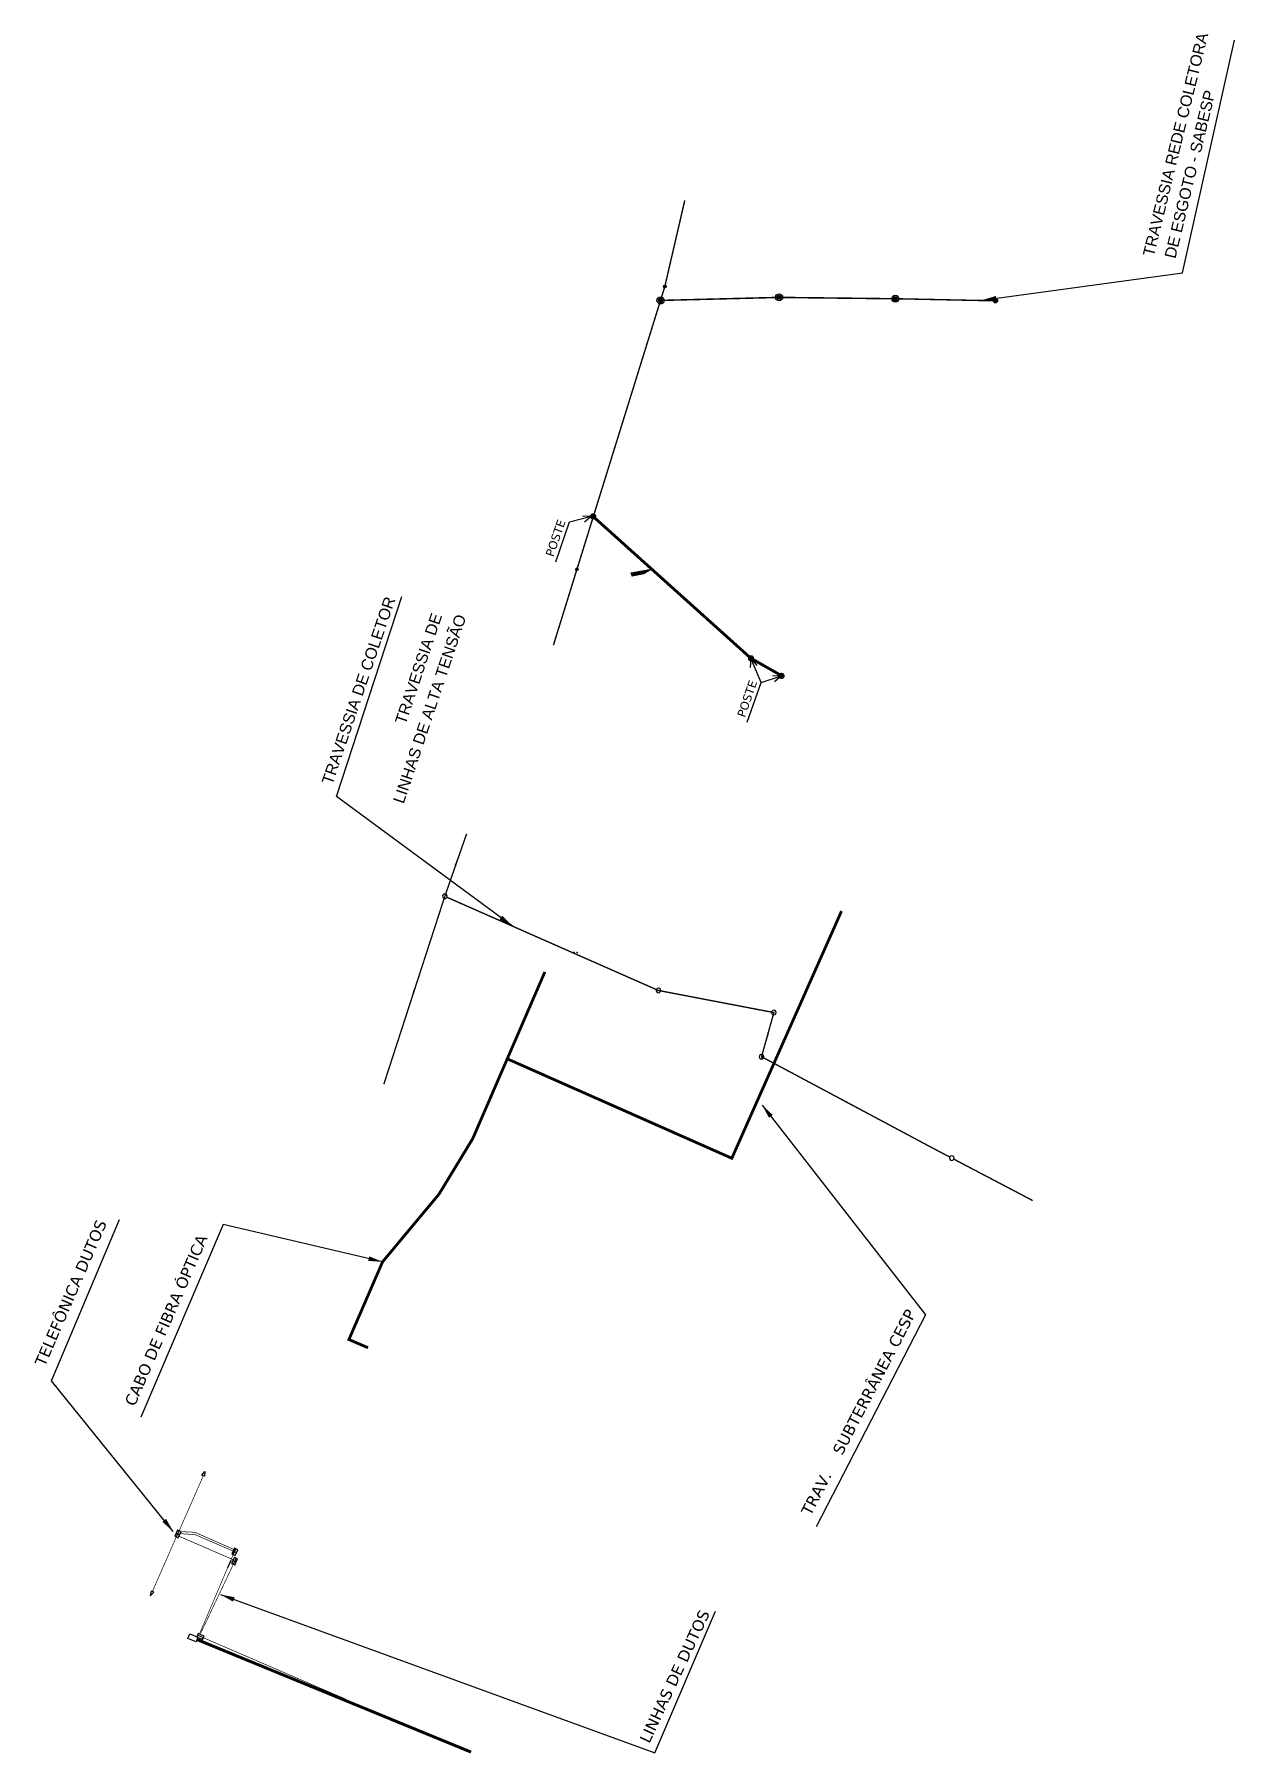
# Model space of a CAD drawing. Header units: metres. Extents: x 288740 to 329917, y 7396742 to 7465143.
# Drawn here: x 323172 to 323594, y 7418722 to 7419327 of the extents above; entities that cross this region are included whole.
import ezdxf

# ---------------------------------------------------------------- set-up
doc = ezdxf.new("R2010")
doc.units = ezdxf.units.M
doc.header["$LTSCALE"] = 10
doc.layers.get('0').update_dxf_attribs({"color": 255})
for name, color, linetype in [('DUTO_CABO ÓPTICO', 31, 'Continuous'), ('DUTO_CABO ÓPTICO_TEXTOS', 2, 'Continuous'), ('DUTOS_ELETROPAULO', 80, 'Continuous'), ('DUTOS_ELETROPAULO_TEXTOS', 2, 'Continuous'), ('DUTOS_LINHAS DE ALTA TENSÃO', 10, 'Continuous'), ('DUTOS_LINHAS DE ALTA TENSÃO_TEXTOS', 2, 'Continuous'), ('DUTOS_REDES COLETORAS', 120, 'Continuous'), ('DUTOS_REDES COLETORAS_TEXTOS', 2, 'Continuous'), ('DUTOS_SABESP', 151, 'Continuous'), ('DUTOS_TELEFONIA', 162, 'Continuous'), ('DUTOS_TELEFONIA_TEXTOS', 2, 'Continuous')]:
    doc.layers.add(name, color=color, linetype=linetype)
doc.styles.add('ARIAL', font='arial.ttf')
doc.styles.get("Standard").update_dxf_attribs({"font": 'arial.ttf'})
doc.dimstyles.new('ISO-25', dxfattribs={"dimtxt": 2.5, "dimasz": 2.5, "dimexe": 1.25, "dimexo": 0.625, "dimtad": 1, "dimtxsty": 'Standard', "dimcen": 2.5, "dimadec": 0, "dimazin": 0, "dimtfac": 1, "dimtmove": 0, "dimatfit": 3, "dimfxl": 1, "dimarcsym": 0})

msp = doc.modelspace()

# ---------------------------------------------------------------- texts
at = {"layer": 'DUTO_CABO ÓPTICO_TEXTOS', "insert": (323203.22, 7418845.77), "char_height": 4, "width": 134.3881, "attachment_point": 1, "rotation": 66.59609}
msp.add_mtext('\\A1;{\\fVerdana|b0|i0|c0|p34;CABO DE FIBRA ÓPTICA}', dxfattribs=at)
at = {"layer": 'DUTOS_ELETROPAULO_TEXTOS', "insert": (323437.55, 7418800.43, 730), "char_height": 4, "width": 134.3881, "attachment_point": 1, "rotation": 62.55057}
msp.add_mtext('\\A1;\\pi-12,l20,t32;{\\fVerdana|b0|i0|c0|p34;TRAV.^ISUBTERRÂNEA CESP}', dxfattribs=at)
at = {"layer": 'DUTOS_LINHAS DE ALTA TENSÃO_TEXTOS', "style": 'ARIAL'}
for s, p in [('TRAVESSIA DE', (323302.21, 7419084)), ('LINHAS DE ALTA TENSÃO', (323301.54, 7419056.17))]:
    msp.add_text(s, height=4, rotation=71.47155, dxfattribs=at).set_placement(p)
at = {"layer": 'DUTOS_LINHAS DE ALTA TENSÃO_TEXTOS', "char_height": 3, "width": 3.1617, "attachment_point": 1, "rotation": 70.94963}
for insert in [(323351.37, 7419143.98), (323418.79, 7419087.49)]:
    msp.add_mtext('\\A1;{\\fVerdana|b0|i0|c0|p34;POSTE}', dxfattribs=dict(at, insert=insert))
at = {"layer": 'DUTOS_REDES COLETORAS_TEXTOS', "linetype": 'ByBlock'}
for s, rotation, p in [('TRAVESSIA REDE COLETORA', 76.2319, (323565.51, 7419248.6, -1)), ('DE ESGOTO - SABESP', 76.49196, (323573.12, 7419247.91, -1)), ('TRAVESSIA DE COLETOR', 71.19543, (323276.41, 7419062.8, 2.65))]:
    msp.add_text(s, height=4, rotation=rotation, dxfattribs=at).set_placement(p)
at = {"layer": 'DUTOS_TELEFONIA_TEXTOS', "char_height": 4, "width": 134.3881, "attachment_point": 1}
for s, insert, rotation in [('\\A1;{\\fVerdana|b0|i0|c0|p34;TELEFÔNICA DUTOS}', (323171.6, 7418859.75), 66.64736), ('\\A1;{\\fVerdana|b0|i0|c0|p34;LINHAS DE DUTOS}', (323384.37, 7418727.34, 724), 65.03764)]:
    msp.add_mtext(s, dxfattribs=dict(at, insert=insert, rotation=rotation))

# ---------------------------------------------------------------- blocks, each defined once
blk = doc.blocks.new('A$C37DC64AB')
at = {"color": 3}
blk.add_circle((0, 0), 0.85, dxfattribs=at)

# ---------------------------------------------------------------- hatches: boundary and pattern name
at = {"layer": 'DUTOS_REDES COLETORAS', "linetype": 'Continuous'}
h = msp.add_hatch(color=256, dxfattribs=at)
edge = h.paths.add_edge_path()
edge.add_line((323427.58, 7418966.61), (323428.27, 7418967.66))
edge.add_line((323428.27, 7418967.66), (323428.22, 7418967.65))
edge.add_line((323428.22, 7418967.65), (323428.06, 7418967.61))
edge.add_ellipse((323428.35, 7418966.86), major_axis=(-0.565, 0.57), ratio=1, start_angle=-23.79827, end_angle=62.87865)
h = msp.add_hatch(color=256, dxfattribs=at)
edge = h.paths.add_edge_path()
edge.add_line((323428.3, 7418967.44), (323428.29, 7418967.56))
edge.add_line((323428.29, 7418967.56), (323428.27, 7418967.66))
edge.add_line((323428.27, 7418967.66), (323427.58, 7418966.61))
edge.add_ellipse((323427.49, 7418967.42), major_axis=(-0.568, 0.573), ratio=1, start_angle=141.41239, end_angle=227.04038)
at = {"layer": 'DUTOS_SABESP', "linetype": 'Continuous'}
h = msp.add_hatch(color=256, dxfattribs=at)
edge = h.paths.add_edge_path()
edge.add_arc((323393.45, 7419238.29), 0.189, 0, 360)
at = {"layer": 'DUTOS_SABESP'}
h = msp.add_hatch(color=256, dxfattribs=at)
h.dxf.hatch_style = 1
edge = h.paths.add_edge_path()
edge.add_arc((323391.94, 7419233.43), 0.75, -1.20999, 358.79001)
h = msp.add_hatch(color=256, dxfattribs=at)
h.dxf.hatch_style = 1
h.paths.add_polyline_path([(323400.05, 7419233.64), (323399.58, 7419233.63), (323399.58, 7419233.58)])
h = msp.add_hatch(color=256, dxfattribs=at)
h.dxf.hatch_style = 1
edge = h.paths.add_edge_path()
edge.add_arc((323433.68, 7419234.5), 0.75, -1.20999, 358.79001)
h = msp.add_hatch(color=256, dxfattribs=at)
h.dxf.hatch_style = 1
edge = h.paths.add_edge_path()
edge.add_arc((323474.56, 7419234.02), 0.75, -1.20999, 358.79001)
h = msp.add_hatch(color=256, dxfattribs=at)
h.dxf.hatch_style = 1
edge = h.paths.add_edge_path()
edge.add_arc((323509.8, 7419233.28), 0.75, -1.20999, 358.79001)
at = {"layer": 'DUTOS_SABESP', "linetype": 'Continuous'}
h = msp.add_hatch(color=256, dxfattribs=at)
edge = h.paths.add_edge_path()
edge.add_arc((323362.53, 7419138.86), 0.189, 0, 360)

# ---------------------------------------------------------------- linework, layer by layer
at = {"layer": 'DUTO_CABO ÓPTICO', "const_width": 1}
msp.add_lwpolyline([(323351.25, 7418997.26), (323325.88, 7418938.65), (323314.01, 7418919.11), (323294.13, 7418895.27), (323282.29, 7418867.95), (323289.02, 7418865.07)], dxfattribs=at)
at = {"layer": 'DUTOS_ELETROPAULO', "const_width": 1}
msp.add_lwpolyline([(323455.64, 7419018.64), (323417.03, 7418931.71), (323338.01, 7418966.67)], dxfattribs=at)
at = {"layer": 'DUTOS_LINHAS DE ALTA TENSÃO', "const_width": 1}
for points in [[(323367.89, 7419156.95, -1), (323368.56, 7419157.96, -1), (323367.89, 7419156.95, -3.045993)], [(323367.93, 7419156.96, -1), (323368.59, 7419157.97, -1), (323367.93, 7419156.96, -3.045993)], [(323423.44, 7419107.03, -1), (323424.1, 7419108.04, -1), (323423.44, 7419107.03, -3.045993)], [(323434.19, 7419100.84, -1), (323434.86, 7419101.85, -1), (323434.19, 7419100.84, -3.045993)]]:
    msp.add_lwpolyline(points, format="xyb", dxfattribs=at)
msp.add_lwpolyline([(323434.48, 7419101.47), (323423.77, 7419107.53), (323368.21, 7419157.45)], dxfattribs=at)
at = {"layer": 'DUTOS_LINHAS DE ALTA TENSÃO_TEXTOS'}
for points in [[(323355.07, 7419141.53), (323359.9, 7419155.53), (323367.64, 7419157.52)], [(323364.45, 7419157.69), (323367.66, 7419157.52), (323365.17, 7419155.43)], [(323422.49, 7419085.05), (323427.33, 7419099.04), (323423.78, 7419107.54)], [(323423.61, 7419104.33), (323423.8, 7419107.53), (323425.88, 7419105.04)], [(323422.49, 7419085.05), (323427.33, 7419099.04), (323434.53, 7419101.34)], [(323431.33, 7419101.51), (323434.54, 7419101.34), (323432.06, 7419099.25)]]:
    msp.add_lwpolyline(points, dxfattribs=at)
msp.add_lwpolyline([(323389.58, 7419139.17, 0, 3, 0), (323381.83, 7419136.27, 0, 0, 0), (323318.66, 7419123.36, 0, 0, 0), (323296.26, 7419059.4, 0, 0, 0)], format="xyseb", dxfattribs=at)
at = {"layer": 'DUTOS_REDES COLETORAS', "linetype": 'Continuous', "lineweight": -3}
for p, q in [((323319.85, 7419034.77, 3.65), (323320.8, 7419037.49, 3.65)), ((323305.04, 7418989.96, 3.65), (323305.93, 7418992.7, 3.65)), ((323429.79, 7418975.65), (323429.02, 7418972.87)), ((323457.22, 7418951.56), (323459.76, 7418950.21))]:
    msp.add_line(p, q, dxfattribs=at)
at = {"layer": 'DUTOS_REDES COLETORAS', "linetype": 'Continuous', "lineweight": -3, "const_width": 0.478, "elevation": 3.65}
msp.add_lwpolyline([(323323.71, 7419045.83), (323316.31, 7419024.61), (323315.79, 7419023.06), (323294.58, 7418957.76)], dxfattribs=at)
at = {"layer": 'DUTOS_REDES COLETORAS', "linetype": 'Continuous', "lineweight": -3, "const_width": 0.478}
for points in [[(323493.72, 7418932.14), (323488.51, 7418934.87), (323427.49, 7418967.42), (323431.83, 7418982.95), (323391.16, 7418990.73), (323316.79, 7419023.5)], [(323495.16, 7418931.39), (323522.93, 7418916.82)]]:
    msp.add_lwpolyline(points, dxfattribs=at)
at = {"layer": 'DUTOS_REDES COLETORAS', "linetype": 'Continuous', "lineweight": -3}
for centre, major_axis, start_param, end_param in [((323316.05, 7419023.84, 3.65), (-0.575, 0.58), 3.935624, 7.077217), ((323316.05, 7419023.84, 3.65), (-0.575, 0.58), 3.935624, 7.077217), ((323316.05, 7419023.84, 3.65), (0.58, 0.575), 2.364828, 5.50642), ((323316.05, 7419023.84, 3.65), (0.58, 0.575), 2.364828, 5.50642), ((323391.2, 7418990.73), (0.58, 0.575), 5.50642, 8.648013), ((323391.2, 7418990.73), (-0.575, 0.58), 0.794031, 3.935624), ((323431.83, 7418982.95), (0.58, 0.575), 5.50642, 8.648013), ((323431.83, 7418982.95), (-0.575, 0.58), 0.794031, 3.935624), ((323427.49, 7418967.42), (-0.575, 0.58), 3.935624, 7.077217), ((323427.49, 7418967.42), (-0.575, 0.58), 3.935624, 7.077217), ((323427.49, 7418967.42), (0.58, 0.575), 2.364828, 5.50642), ((323427.49, 7418967.42), (0.58, 0.575), 2.364828, 5.50642), ((323494.44, 7418931.76), (0.58, 0.575), 5.50642, 8.648013), ((323494.44, 7418931.76), (-0.575, 0.58), 0.794031, 3.935624)]:
    msp.add_ellipse(centre, major_axis=major_axis, ratio=1, start_param=start_param, end_param=end_param, dxfattribs=at)
at = {"layer": 'DUTOS_REDES COLETORAS'}
for centre, major_axis in [((323361.47, 7419004.07), (-0.101, 0.102)), ((323361.47, 7419004.05), (-0.0507, 0.0512)), ((323427.83, 7418967.15), (-0.0507, 0.0512)), ((323427.83, 7418967.15), (-0.0507, 0.0512))]:
    msp.add_ellipse(centre, major_axis=major_axis, ratio=1, start_param=3.935624, end_param=10.218809, dxfattribs=at)
at = {"layer": 'DUTOS_REDES COLETORAS', "linetype": 'Continuous'}
msp.add_ellipse((323428.35, 7418966.85), major_axis=(-0.568, 0.573), ratio=1, start_param=-0.673481, end_param=1.092253, dxfattribs=at)
at = {"layer": 'DUTOS_REDES COLETORAS'}
for p in [(323361.47, 7419004.07), (323361.47, 7419004.05), (323362.58, 7419004.13), (323427.83, 7418967.15), (323427.83, 7418967.15)]:
    msp.add_point(p, dxfattribs=at)
at = {"layer": 'DUTOS_REDES COLETORAS', "linetype": 'Continuous', "lineweight": -3}
for points in [[(323320.16, 7419034.66, 3.65), (323319.22, 7419032.95, 3.65), (323319.55, 7419034.87, 3.65)], [(323305.34, 7418989.86, 3.65), (323304.44, 7418988.13, 3.65), (323304.73, 7418990.06, 3.65)], [(323429.48, 7418975.73), (323430.31, 7418977.5), (323430.1, 7418975.56)], [(323457.07, 7418951.28), (323455.52, 7418952.47), (323457.37, 7418951.84)]]:
    msp.add_solid(points, dxfattribs=at)
at = {"layer": 'DUTOS_SABESP', "const_width": 0.5}
for points in [[(323354.25, 7419112.17), (323362.52, 7419138.84), (323393.45, 7419238.29), (323400.48, 7419268.63)], [(323391.94, 7419233.43), (323433.68, 7419234.5), (323474.56, 7419234.02), (323509.8, 7419233.28)]]:
    msp.add_lwpolyline(points, dxfattribs=at)
at = {"layer": 'DUTOS_SABESP'}
msp.add_lwpolyline([(323391.94, 7419233.43), (323433.68, 7419234.5), (323474.56, 7419234.02)], dxfattribs=at)
at = {"layer": 'DUTOS_SABESP', "linetype": 'Continuous'}
for centre, radius in [((323393.45, 7419238.29), 0.457), ((323393.45, 7419238.29), 0.189), ((323362.53, 7419138.86), 0.457), ((323362.53, 7419138.86), 0.189)]:
    msp.add_circle(centre, radius, dxfattribs=at)
at = {"layer": 'DUTOS_SABESP'}
for centre, radius in [((323391.94, 7419233.43), 1.25), ((323391.94, 7419233.43), 1.25), ((323433.68, 7419234.5), 1.25), ((323433.68, 7419234.5), 1.25), ((323474.56, 7419234.02), 1.25), ((323474.56, 7419234.02), 1.25), ((323509.8, 7419233.28), 0.75)]:
    msp.add_circle(centre, radius, dxfattribs=at)
at = {"layer": 'DUTOS_TELEFONIA'}
for p, q in [((323241.05, 7418792.55), (323241.57, 7418792.31)), ((323241.57, 7418792.31), (323242.49, 7418794.29)), ((323241.57, 7418792.31), (323242.25, 7418791.99)), ((323243.18, 7418793.98), (323241.98, 7418794.53)), ((323242.25, 7418791.99), (323243.18, 7418793.98)), ((323241.48, 7418790.23), (323241.07, 7418789.28))]:
    msp.add_line(p, q, dxfattribs=at)
for points in [[(323231.05, 7418820.04), (323230.52, 7418820.28), (323231.61, 7418821.59), (323231.44, 7418819.86)], [(323241.98, 7418794.53), (323241.05, 7418792.55), (323242.25, 7418791.99), (323243.18, 7418793.98)], [(323213.13, 7418779.32), (323213.13, 7418779.32), (323212.73, 7418779.5), (323212.38, 7418777.86), (323213.64, 7418779.08)], [(323229.16, 7418763.24), (323228.51, 7418761.59), (323225.61, 7418762.74), (323226.26, 7418764.39)]]:
    msp.add_lwpolyline(points, close=True, dxfattribs=at)
for points, const_width in [([(323222.55, 7418800.68), (323231.05, 7418820.04)], 0.238), ([(323213.13, 7418779.32), (323221.55, 7418798.52)], 0.238), ([(323241.6, 7418790.5), (323222.45, 7418798.78)], 0.238), ([(323241.53, 7418793.57), (323228.23, 7418799.29), (323222.89, 7418799.71), (323222.89, 7418799.71)], 0.238), ([(323241.79, 7418794.12), (323228.45, 7418799.99), (323226.55, 7418800.29), (323223.88, 7418800.33), (323223.15, 7418800.27)], 0.238), ([(323229.67, 7418764.36), (323241.57, 7418792.31)], 0.238), ([(323229.94, 7418764.23), (323241.61, 7418788.91), (323241.61, 7418788.91)], 0.238), ([(323325.27, 7418722.84), (323228.84, 7418762.42)], 1.05), ([(323231.07, 7418763.07), (323281.11, 7418741.49)], 0.238)]:
    msp.add_lwpolyline(points, dxfattribs=dict(at, const_width=const_width))
for points in [[(323222.2, 7418798.23), (323223.2, 7418800.38), (323221.99, 7418800.94), (323220.98, 7418798.78), (323222.2, 7418798.23)], [(323221.49, 7418799.86), (323222.7, 7418799.3)], [(323222.55, 7418800.68), (323221.55, 7418798.52)], [(323241.48, 7418790.25), (323240.99, 7418789.2), (323242.1, 7418788.68), (323243.1, 7418790.83), (323242.01, 7418791.34), (323241.48, 7418790.25)], [(323241.53, 7418793.57), (323242.76, 7418793)], [(323242.63, 7418791.05), (323241.61, 7418788.91)], [(323240.69, 7418790.25), (323239.57, 7418787.66)], [(323241.48, 7418790.25), (323242.59, 7418789.73)], [(323231.06, 7418763.07), (323231.31, 7418763.6), (323229.29, 7418764.54), (323228.77, 7418763.41), (323230.79, 7418762.47), (323231.06, 7418763.07)], [(323231.06, 7418763.07), (323229.04, 7418764.01)]]:
    msp.add_lwpolyline(points, dxfattribs=at)
for p in [(323241.57, 7418792.31), (323241.6, 7418790.5), (323241.61, 7418788.91), (323242.09, 7418788.71), (323231.07, 7418763.07)]:
    msp.add_point(p, dxfattribs=at)

# ---------------------------------------------------------------- block references
at = {"layer": 'DUTOS_SABESP', "linetype": 'Continuous', "lineweight": -3, "xscale": 0.8823529308823049, "yscale": 0.8823529308823049, "zscale": 0.8823529308823049, "rotation": 358.7900122028433}
for p in [(323391.94, 7419233.43), (323433.68, 7419234.5), (323474.56, 7419234.02)]:
    msp.add_blockref('A$C37DC64AB', p, dxfattribs=at)

msp.set_redraw_order([(e.dxf.handle, doc.entitydb.next_handle()) for e in msp.query("TEXT MTEXT ATTDEF DIMENSION ARC_DIMENSION")])  # texts and dimensions are drawn at this point

# ---------------------------------------------------------------- leaders
at = {"layer": 'DUTO_CABO ÓPTICO_TEXTOS'}
msp.add_leader([(323294.13, 7418895.27), (323237.99, 7418908.36), (323209.11, 7418840.65)], dimstyle='ISO-25', override={"dimscale": 2}, dxfattribs=at)
at = {"layer": 'DUTOS_ELETROPAULO_TEXTOS'}
msp.add_leader([(323427.69, 7418950.4, 728), (323485.2, 7418876.59, 728), (323446.76, 7418802.1, 728)], dimstyle='ISO-25', override={"dimscale": 2}, dxfattribs=at)
at = {"layer": 'DUTOS_REDES COLETORAS_TEXTOS'}
for points in [[(323505.11, 7419233.51), (323575.59, 7419243.09), (323593.98, 7419324.99)], [(323339.8, 7419013.39, 3.65), (323277.92, 7419058.89, 3.65), (323300.96, 7419129.31, 3.65)]]:
    msp.add_leader(points, dimstyle='ISO-25', override={"dimscale": 2}, dxfattribs=at)
at = {"layer": 'DUTOS_TELEFONIA_TEXTOS'}
for points in [[(323220.45, 7418800.45), (323177.64, 7418853.4), (323201.5, 7418910.18)], [(323237.1, 7418778.25), (323389.98, 7418722.59), (323411.24, 7418772.41)]]:
    msp.add_leader(points, dimstyle='ISO-25', override={"dimscale": 2}, dxfattribs=at)

doc.saveas('drawing.dxf')
